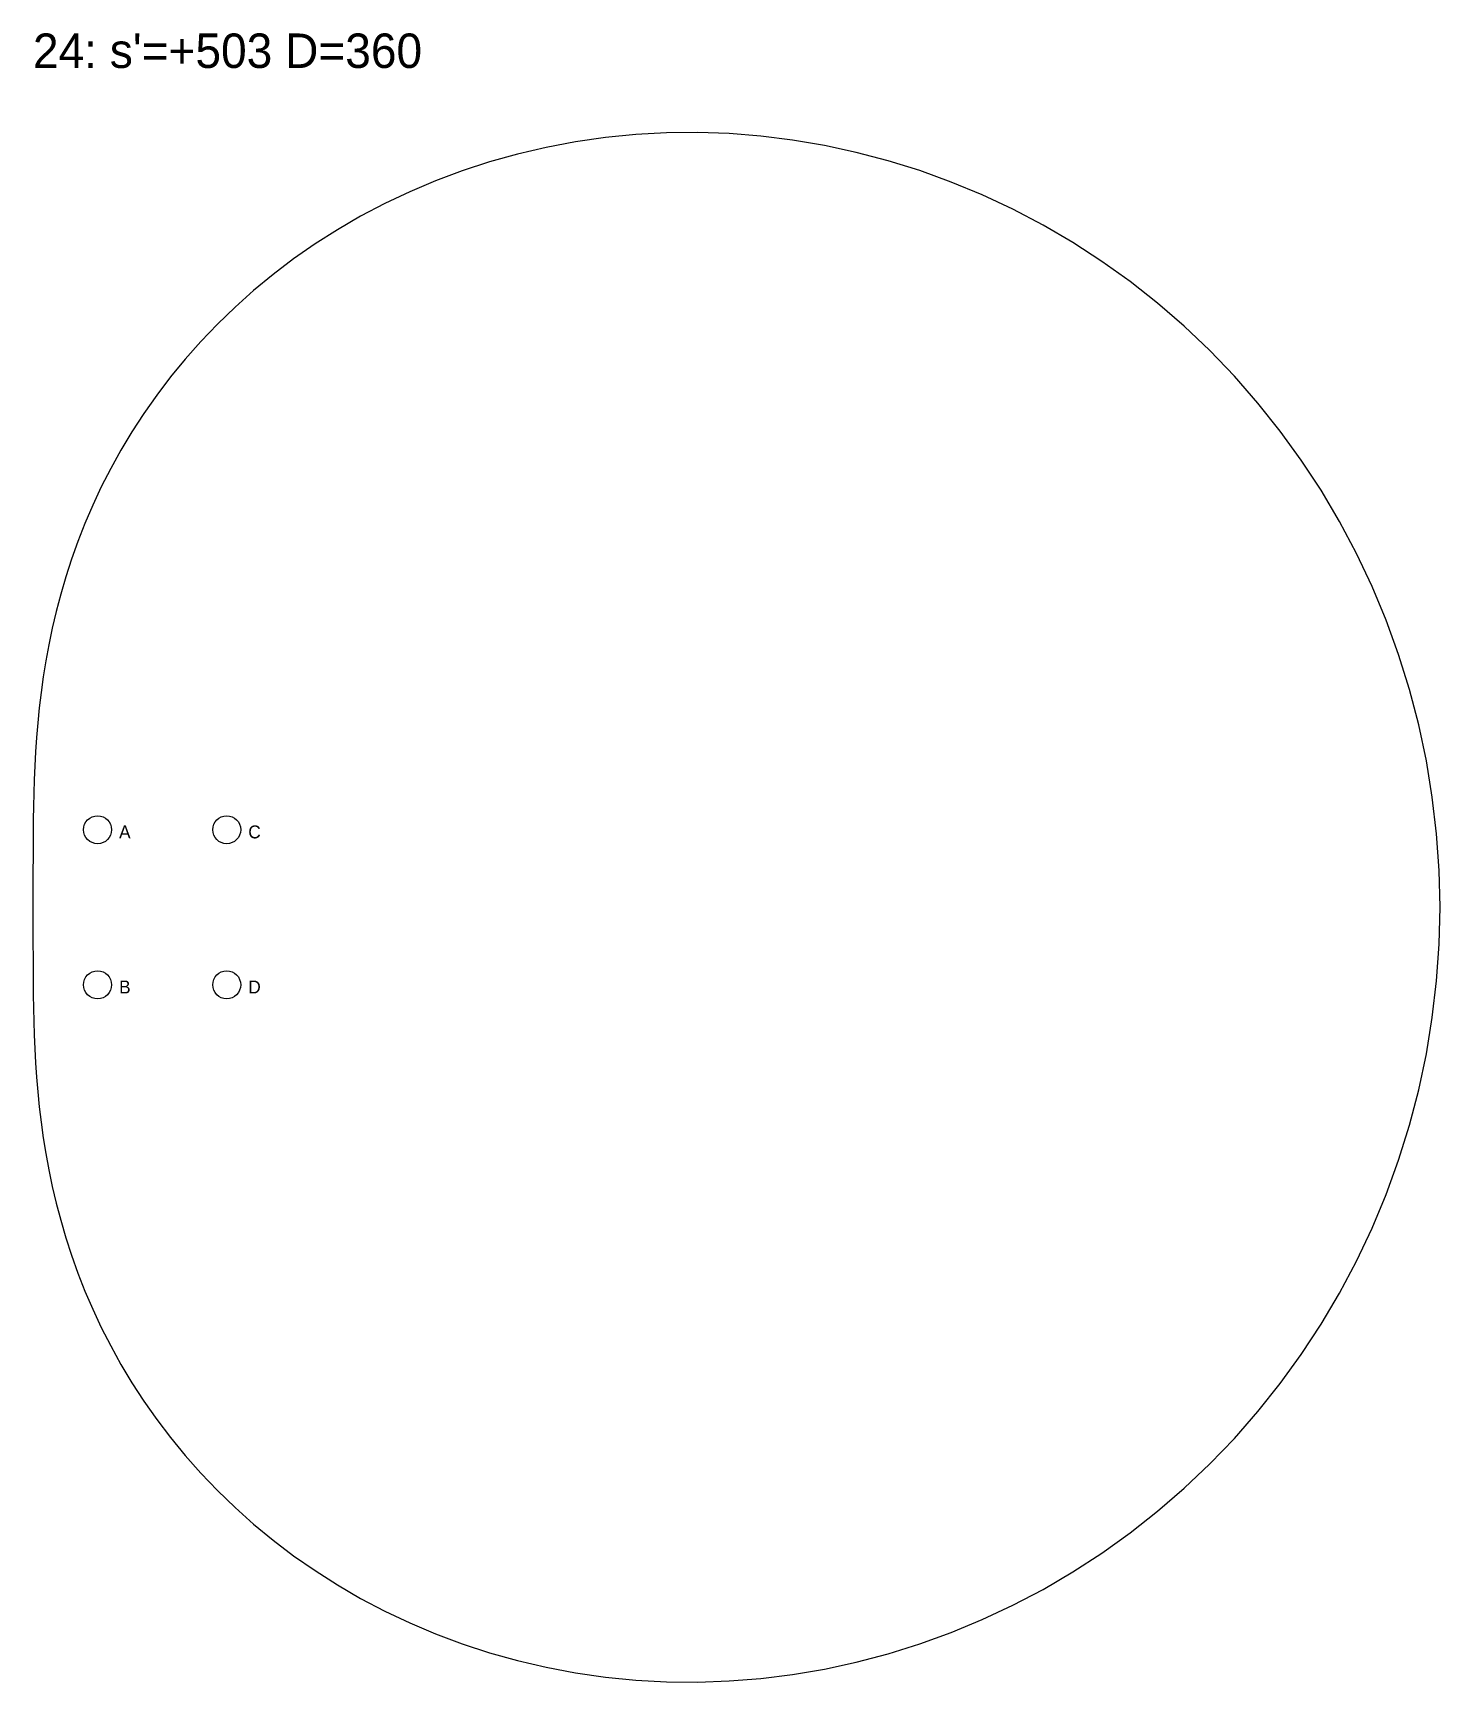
# Model space of a CAD drawing. Header units: millimetres. Extents: x 0 to 2007, y -5243 to 138.
# Drawn here: x 1680 to 2006.8, y -1779.9 to -1397 of the extents above; entities that cross this region are included whole.
import ezdxf

# ---------------------------------------------------------------- set-up
doc = ezdxf.new("R2010")
doc.units = ezdxf.units.MM
for name, color, linetype in [('DOWEL', 5, 'CONTINUOUS'), ('SLAB_24', 2, 'CONTINUOUS'), ('TEXT', 1, 'CONTINUOUS')]:
    doc.layers.add(name, color=color, linetype=linetype)

msp = doc.modelspace()

# ---------------------------------------------------------------- texts
at = {"layer": 'DOWEL'}
for s, p in [('A', (1700, -1584)), ('C', (1730, -1584)), ('B', (1700, -1620)), ('D', (1730, -1620))]:
    msp.add_text(s, height=3, dxfattribs=at).set_placement(p)
at = {"layer": 'TEXT'}
msp.add_text("24: s'=+503 D=360", height=8, dxfattribs=at).set_placement((1680, -1405.137))

# ---------------------------------------------------------------- linework, layer by layer
at = {"layer": 'DOWEL'}
for centre in [(1695, -1582), (1725, -1582), (1695, -1618), (1725, -1618)]:
    msp.add_circle(centre, 3.25, dxfattribs=at)
at = {"layer": 'SLAB_24'}
msp.add_lwpolyline([(2006.772, -1600), (2006.573, -1591.449), (2005.976, -1582.918), (2004.984, -1574.429), (2003.599, -1566.002), (2001.826, -1557.658), (1999.67, -1549.416), (1997.137, -1541.297), (1994.236, -1533.319), (1990.974, -1525.502), (1987.362, -1517.863), (1983.41, -1510.42), (1979.131, -1503.19), (1974.537, -1496.189), (1969.641, -1489.432), (1964.459, -1482.933), (1959.004, -1476.706), (1953.294, -1470.764), (1947.343, -1465.117), (1941.171, -1459.777), (1934.793, -1454.752), (1928.228, -1450.051), (1921.495, -1445.681), (1914.611, -1441.649), (1907.596, -1437.958), (1900.469, -1434.613), (1893.248, -1431.617), (1885.953, -1428.971), (1878.602, -1426.675), (1871.215, -1424.728), (1863.809, -1423.13), (1856.403, -1421.876), (1849.015, -1420.962), (1841.663, -1420.385), (1834.362, -1420.137), (1827.13, -1420.212), (1819.983, -1420.602), (1812.935, -1421.298), (1806.001, -1422.291), (1799.194, -1423.571), (1792.528, -1425.126), (1786.014, -1426.945), (1779.664, -1429.017), (1773.488, -1431.328), (1767.494, -1433.864), (1761.693, -1436.614), (1756.09, -1439.563), (1750.693, -1442.697), (1745.507, -1446.002), (1740.536, -1449.463), (1735.785, -1453.067), (1731.254, -1456.798), (1726.947, -1460.644), (1722.864, -1464.589), (1719.005, -1468.62), (1715.368, -1472.723), (1711.951, -1476.886), (1708.753, -1481.094), (1705.768, -1485.337), (1702.993, -1489.602), (1700.423, -1493.878), (1698.052, -1498.154), (1695.874, -1502.419), (1693.881, -1506.665), (1692.067, -1510.883), (1690.424, -1515.065), (1688.943, -1519.203), (1687.617, -1523.292), (1686.435, -1527.324), (1685.39, -1531.296), (1684.471, -1535.204), (1683.671, -1539.043), (1682.98, -1542.812), (1682.388, -1546.508), (1681.886, -1550.131), (1681.466, -1553.681), (1681.119, -1557.158), (1680.837, -1560.564), (1680.611, -1563.9), (1680.433, -1567.169), (1680.297, -1570.374), (1680.196, -1573.52), (1680.123, -1576.61), (1680.072, -1579.65), (1680.039, -1582.644), (1680.019, -1585.599), (1680.008, -1588.52), (1680.002, -1591.414), (1680, -1594.288), (1680, -1597.147), (1680, -1600), (1680, -1602.853), (1680, -1605.712), (1680.002, -1608.586), (1680.008, -1611.48), (1680.019, -1614.401), (1680.039, -1617.356), (1680.072, -1620.35), (1680.123, -1623.39), (1680.196, -1626.48), (1680.297, -1629.626), (1680.433, -1632.831), (1680.611, -1636.1), (1680.837, -1639.436), (1681.119, -1642.842), (1681.466, -1646.319), (1681.886, -1649.869), (1682.388, -1653.492), (1682.98, -1657.188), (1683.671, -1660.957), (1684.471, -1664.796), (1685.39, -1668.704), (1686.435, -1672.676), (1687.617, -1676.708), (1688.943, -1680.797), (1690.424, -1684.935), (1692.067, -1689.117), (1693.881, -1693.335), (1695.874, -1697.581), (1698.052, -1701.846), (1700.423, -1706.122), (1702.993, -1710.398), (1705.768, -1714.663), (1708.753, -1718.906), (1711.951, -1723.114), (1715.368, -1727.277), (1719.005, -1731.38), (1722.864, -1735.411), (1726.947, -1739.356), (1731.254, -1743.202), (1735.785, -1746.933), (1740.536, -1750.537), (1745.507, -1753.998), (1750.693, -1757.303), (1756.09, -1760.437), (1761.693, -1763.386), (1767.494, -1766.136), (1773.488, -1768.672), (1779.664, -1770.983), (1786.014, -1773.055), (1792.528, -1774.874), (1799.194, -1776.429), (1806.001, -1777.709), (1812.935, -1778.702), (1819.983, -1779.398), (1827.13, -1779.788), (1834.362, -1779.863), (1841.663, -1779.615), (1849.015, -1779.038), (1856.403, -1778.124), (1863.809, -1776.87), (1871.215, -1775.272), (1878.602, -1773.325), (1885.953, -1771.029), (1893.248, -1768.383), (1900.469, -1765.387), (1907.596, -1762.042), (1914.611, -1758.351), (1921.495, -1754.319), (1928.228, -1749.949), (1934.793, -1745.248), (1941.171, -1740.223), (1947.343, -1734.883), (1953.294, -1729.236), (1959.004, -1723.294), (1964.459, -1717.067), (1969.641, -1710.568), (1974.537, -1703.811), (1979.131, -1696.81), (1983.41, -1689.58), (1987.362, -1682.137), (1990.974, -1674.498), (1994.236, -1666.681), (1997.137, -1658.703), (1999.67, -1650.584), (2001.826, -1642.342), (2003.599, -1633.998), (2004.984, -1625.571), (2005.976, -1617.082), (2006.573, -1608.551)], close=True, dxfattribs=at)

msp.set_redraw_order([(e.dxf.handle, doc.entitydb.next_handle()) for e in msp.query("TEXT MTEXT ATTDEF DIMENSION ARC_DIMENSION")])  # texts and dimensions are drawn at this point

doc.saveas('drawing.dxf')
